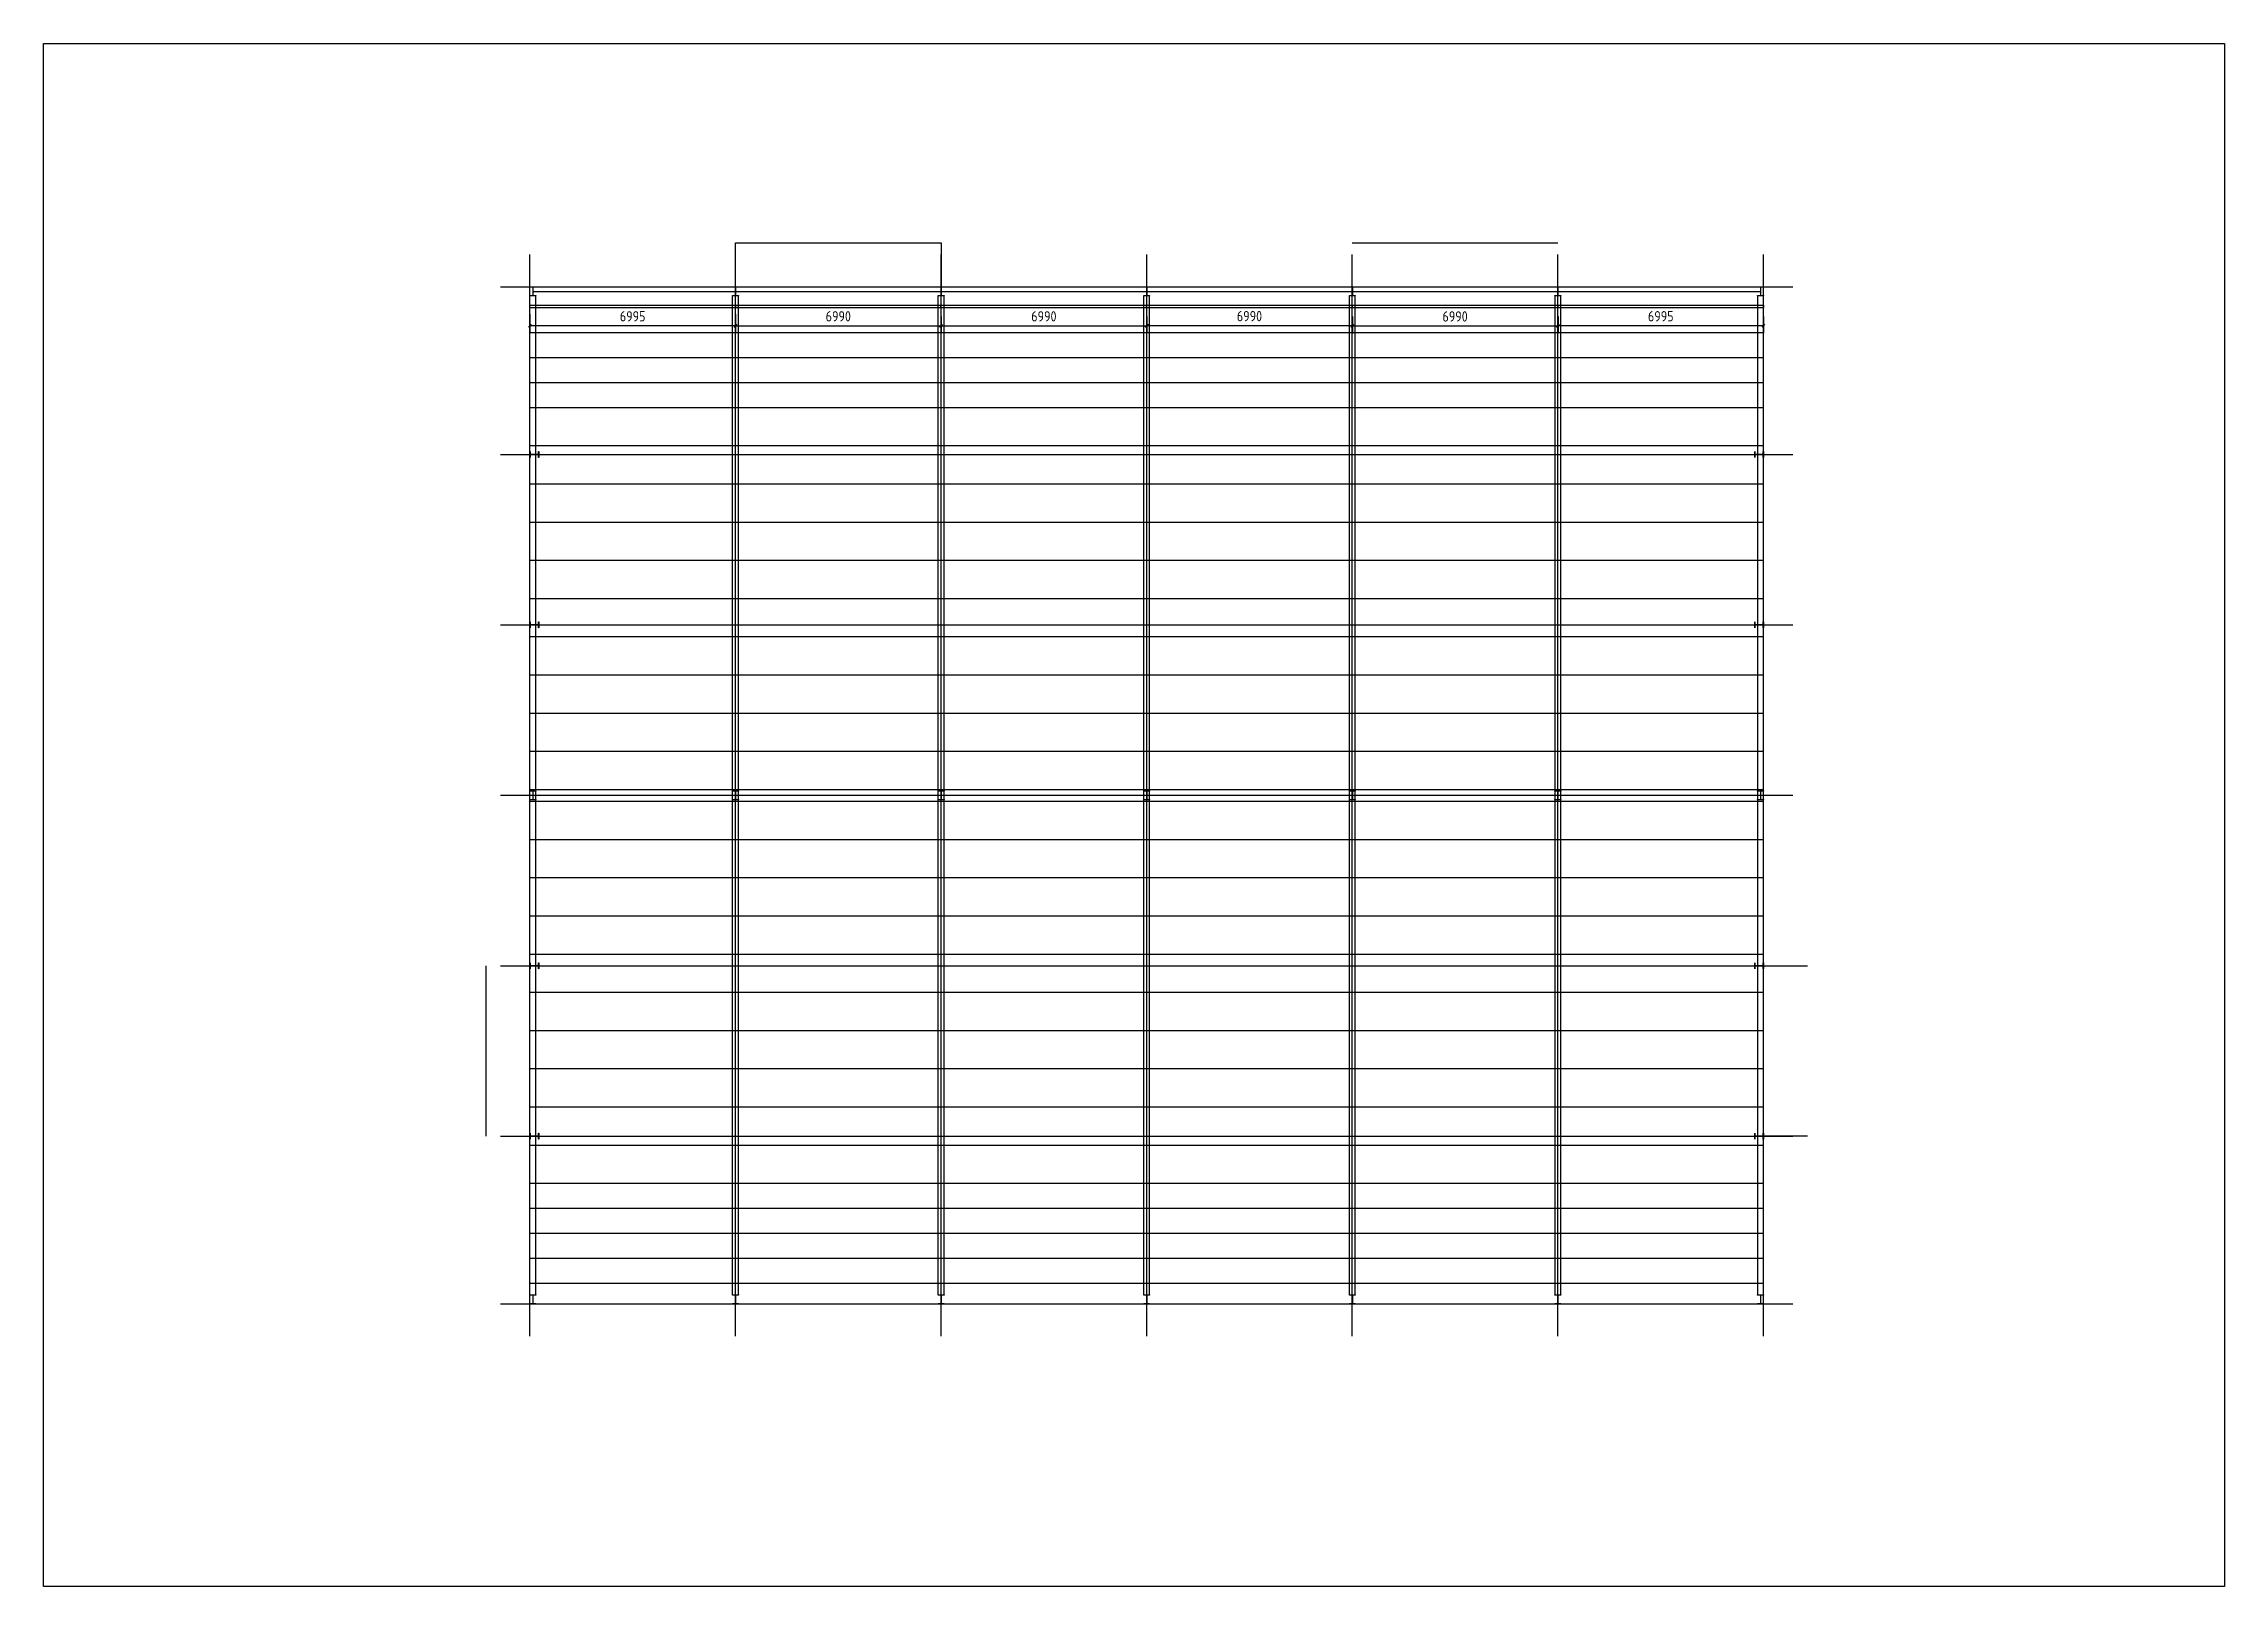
# Model space of a CAD drawing. Extents: x 102162 to 621267, y -39398 to 328893.
# Drawn here: x 220962 to 295212, y 55102 to 107602 of the extents above; entities that cross this region are included whole.
import ezdxf

# ---------------------------------------------------------------- set-up
doc = ezdxf.new("R2010")
doc.units = 0
doc.header["$LTSCALE"] = 1000
doc.header["$MEASUREMENT"] = 0
doc.linetypes.add('DOTE', pattern=[2.42, 2, -0.2, 0.02, -0.2])
doc.layers.add('DOTE', color=1, linetype='Continuous')
doc.styles.get("Standard").update_dxf_attribs({"font": 'gbenor.shx', "bigfont": 'gbcbig.shx'})
doc.dimstyles.get("Standard").update_dxf_attribs({"dimscale": 100, "dimtxt": 3.5, "dimasz": 1, "dimexe": 2.5, "dimexo": 3, "dimgap": 1.5, "dimtad": 1, "dimdec": 0, "dimzin": 0, "dimdsep": 46, "dimtxsty": 'Standard', "dimblk": 'ARCHTICK', "dimcen": 0.09, "dimadec": 0, "dimazin": 0, "dimtfac": 1, "dimtdec": 0, "dimtix": 1, "dimtmove": 2, "dimatfit": 3, "dimfxl": 1, "dimtolj": 1, "dimtzin": 0, "dimarcsym": 0})

msp = doc.modelspace()

# ---------------------------------------------------------------- blocks, each defined once
blk = doc.blocks.new('_ArchTick')
at = {"color": 0, "linetype": 'ByBlock', "const_width": 0.4}
blk.add_lwpolyline([(-0.5, -0.5), (0.5, 0.5)], dxfattribs=at)
blk = doc.blocks.new('*D1397')
at = {"color": 0, "lineweight": -2}
for p, q in [((237519, 98396), (237519, 97748)), ((244514, 98396), (244514, 97748)), ((244514, 97998), (237519, 97998))]:
    blk.add_line(p, q, dxfattribs=at)
at = {"layer": 'Defpoints', "color": 0}
for p in [(237519, 98696), (244514, 98696), (237519, 97998)]:
    blk.add_point(p, dxfattribs=at)
at = {"color": 0, "lineweight": -2, "xscale": 100, "yscale": 100, "zscale": 100, "rotation": 180}
blk.add_blockref('_ArchTick', (237519, 97998), dxfattribs=at)
at = {"color": 0, "lineweight": -2, "xscale": 100, "yscale": 100, "zscale": 100}
blk.add_blockref('_ArchTick', (244514, 97998), dxfattribs=at)
at = {"color": 0, "insert": (241017, 98323), "char_height": 350, "attachment_point": 5}
blk.add_mtext('\\A1;6995', dxfattribs=at)
blk = doc.blocks.new('*D1398')
at = {"color": 0, "lineweight": -2}
for p, q in [((244524, 98321), (244524, 97748)), ((251514, 98321), (251514, 97748)), ((244524, 97998), (251514, 97998))]:
    blk.add_line(p, q, dxfattribs=at)
at = {"layer": 'Defpoints', "color": 0}
for p in [(244524, 98621), (251514, 98621), (251514, 97998)]:
    blk.add_point(p, dxfattribs=at)
at = {"color": 0, "lineweight": -2, "xscale": 100, "yscale": 100, "zscale": 100, "rotation": 180}
blk.add_blockref('_ArchTick', (244524, 97998), dxfattribs=at)
at = {"color": 0, "lineweight": -2, "xscale": 100, "yscale": 100, "zscale": 100}
blk.add_blockref('_ArchTick', (251514, 97998), dxfattribs=at)
at = {"color": 0, "insert": (248019, 98323), "char_height": 350, "attachment_point": 5}
blk.add_mtext('\\A1;6990', dxfattribs=at)
blk = doc.blocks.new('*D1399')
at = {"color": 0, "lineweight": -2}
for p, q in [((251524, 98321), (251524, 97747)), ((258514, 98321), (258514, 97747)), ((251524, 97997), (258514, 97997))]:
    blk.add_line(p, q, dxfattribs=at)
at = {"layer": 'Defpoints', "color": 0}
for p in [(251524, 98621), (258514, 98621), (258514, 97997)]:
    blk.add_point(p, dxfattribs=at)
at = {"color": 0, "lineweight": -2, "xscale": 100, "yscale": 100, "zscale": 100, "rotation": 180}
blk.add_blockref('_ArchTick', (251524, 97997), dxfattribs=at)
at = {"color": 0, "lineweight": -2, "xscale": 100, "yscale": 100, "zscale": 100}
blk.add_blockref('_ArchTick', (258514, 97997), dxfattribs=at)
at = {"color": 0, "insert": (255019, 98322), "char_height": 350, "attachment_point": 5}
blk.add_mtext('\\A1;6990', dxfattribs=at)
blk = doc.blocks.new('*D1400')
at = {"color": 0, "lineweight": -2}
for p, q in [((258524, 98321), (258524, 97753)), ((265514, 98321), (265514, 97753)), ((265514, 98003), (258524, 98003))]:
    blk.add_line(p, q, dxfattribs=at)
at = {"layer": 'Defpoints', "color": 0}
for p in [(258524, 98621), (265514, 98621), (258524, 98003)]:
    blk.add_point(p, dxfattribs=at)
at = {"color": 0, "lineweight": -2, "xscale": 100, "yscale": 100, "zscale": 100, "rotation": 180}
blk.add_blockref('_ArchTick', (258524, 98003), dxfattribs=at)
at = {"color": 0, "lineweight": -2, "xscale": 100, "yscale": 100, "zscale": 100}
blk.add_blockref('_ArchTick', (265514, 98003), dxfattribs=at)
at = {"color": 0, "insert": (262019, 98328), "char_height": 350, "attachment_point": 5}
blk.add_mtext('\\A1;6990', dxfattribs=at)
blk = doc.blocks.new('*D1401')
at = {"color": 0, "lineweight": -2}
for p, q in [((265524, 98321), (265524, 97743)), ((272514, 98321), (272514, 97743)), ((265524, 97993), (272514, 97993))]:
    blk.add_line(p, q, dxfattribs=at)
at = {"layer": 'Defpoints', "color": 0}
for p in [(265524, 98621), (272514, 98621), (272514, 97993)]:
    blk.add_point(p, dxfattribs=at)
at = {"color": 0, "lineweight": -2, "xscale": 100, "yscale": 100, "zscale": 100, "rotation": 180}
blk.add_blockref('_ArchTick', (265524, 97993), dxfattribs=at)
at = {"color": 0, "lineweight": -2, "xscale": 100, "yscale": 100, "zscale": 100}
blk.add_blockref('_ArchTick', (272514, 97993), dxfattribs=at)
at = {"color": 0, "insert": (269019, 98318), "char_height": 350, "attachment_point": 5}
blk.add_mtext('\\A1;6990', dxfattribs=at)
blk = doc.blocks.new('*D1402')
at = {"color": 0, "lineweight": -2}
for p, q in [((272524, 98321), (272524, 97750)), ((279519, 98321), (279519, 97750)), ((279519, 98000), (272524, 98000))]:
    blk.add_line(p, q, dxfattribs=at)
at = {"layer": 'Defpoints', "color": 0}
for p in [(272524, 98621), (279519, 98621), (272524, 98000)]:
    blk.add_point(p, dxfattribs=at)
at = {"color": 0, "lineweight": -2, "xscale": 100, "yscale": 100, "zscale": 100, "rotation": 180.0000000000002}
blk.add_blockref('_ArchTick', (272524, 98000), dxfattribs=at)
at = {"color": 0, "lineweight": -2, "xscale": 100, "yscale": 100, "zscale": 100}
blk.add_blockref('_ArchTick', (279519, 98000), dxfattribs=at)
at = {"color": 0, "insert": (276022, 98325), "char_height": 350, "attachment_point": 5}
blk.add_mtext('\\A1;6995', dxfattribs=at)

# ---------------------------------------------------------------- dimensions: what is measured, and where the dimension line sits
for p1, p2, distance, picture, middle in [((244514.4, 98696.1), (237519.4, 98696.1), 698.1, '*D1397', (241016.9, 98323)), ((244524.4, 98621.1), (251514.4, 98621.1), -623.1, '*D1398', (248019.4, 98323)), ((251524.4, 98621.1), (258514.4, 98621.1), -624.2, '*D1399', (255019.4, 98321.9)), ((265514.4, 98621.1), (258524.4, 98621.1), 618.1, '*D1400', (262019.4, 98328)), ((265524.4, 98621.1), (272514.4, 98621.1), -628.2, '*D1401', (269019.4, 98317.9)), ((279519.4, 98621.1), (272524.4, 98621.1), 621.3, '*D1402', (276021.9, 98324.8))]:
    dim = msp.add_aligned_dim(p1=p1, p2=p2, distance=distance, dimstyle='Standard')
    dim.commit()
    dim.dimension.update_dxf_attribs({"geometry": picture, "text_midpoint": middle})

# ---------------------------------------------------------------- linework, layer by layer
for p, q in [((244519.4, 99321.1), (244519.4, 100821.1)), ((244519.4, 100821.1), (251519.4, 100821.1)), ((251519.4, 100821.1), (251519.4, 99321.1)), ((265519.4, 100821.1), (272519.4, 100821.1)), ((237519.4, 98621.1), (237519.4, 98696.1)), ((237519.4, 98696.1), (244514.4, 98696.1)), ((237519.4, 98621.1), (244514.4, 98621.1)), ((244514.4, 98621.1), (244514.4, 98696.1)), ((244524.4, 98621.1), (244524.4, 98696.1)), ((244524.4, 98696.1), (251514.4, 98696.1)), ((244524.4, 98621.1), (251514.4, 98621.1)), ((251514.4, 98621.1), (251514.4, 98696.1)), ((251524.4, 98621.1), (251524.4, 98696.1)), ((251524.4, 98696.1), (258514.4, 98696.1)), ((251524.4, 98621.1), (258514.4, 98621.1)), ((258514.4, 98621.1), (258514.4, 98696.1)), ((258524.4, 98621.1), (258524.4, 98696.1)), ((258524.4, 98696.1), (265514.4, 98696.1)), ((258524.4, 98621.1), (265514.4, 98621.1)), ((265514.4, 98621.1), (265514.4, 98696.1)), ((265524.4, 98621.1), (265524.4, 98696.1)), ((265524.4, 98696.1), (272514.4, 98696.1)), ((265524.4, 98621.1), (272514.4, 98621.1)), ((272514.4, 98621.1), (272514.4, 98696.1)), ((272524.4, 98621.1), (272524.4, 98696.1)), ((272524.4, 98696.1), (279519.4, 98696.1)), ((272524.4, 98621.1), (279519.4, 98621.1)), ((279519.4, 98696.1), (279519.4, 98621.1)), ((237519.4, 97771.1), (279519.4, 97771.1)), ((237519.4, 96921.1), (279519.4, 96921.1)), ((237519.4, 96071.1), (279519.4, 96071.1)), ((237519.4, 95221.1), (279519.4, 95221.1)), ((237519.4, 93921.1), (279519.4, 93921.1)), ((237519.4, 92621.1), (279519.4, 92621.1)), ((237519.4, 91321.1), (279519.4, 91321.1)), ((237519.4, 90021.1), (279519.4, 90021.1)), ((237519.4, 88721.1), (279519.4, 88721.1)), ((237519.4, 87421.1), (279519.4, 87421.1)), ((237519.4, 86121.1), (279519.4, 86121.1)), ((237519.4, 84821.1), (279519.4, 84821.1)), ((237519.4, 83521.1), (279519.4, 83521.1)), ((237519.4, 82221.1), (279519.4, 82221.1)), ((237519.4, 81821.1), (279519.4, 81821.1)), ((237519.4, 80521.1), (279519.4, 80521.1)), ((237519.4, 79221.1), (279519.4, 79221.1)), ((237519.4, 77921.1), (279519.4, 77921.1)), ((237519.4, 76621.1), (279519.4, 76621.1)), ((236019.4, 76221.1), (236019.4, 70421.1)), ((279519.4, 76221.1), (281019.4, 76221.1)), ((237519.4, 75321.1), (279519.4, 75321.1)), ((237519.4, 74021.1), (279519.4, 74021.1)), ((237519.4, 72721.1), (279519.4, 72721.1)), ((237519.4, 71421.1), (279519.4, 71421.1)), ((237519.4, 70121.1), (279519.4, 70121.1)), ((281019.4, 70421.1), (279519.4, 70421.1)), ((237519.4, 68821.1), (279519.4, 68821.1)), ((237519.4, 67971.1), (279519.4, 67971.1)), ((237519.4, 67121.1), (279519.4, 67121.1)), ((237519.4, 66271.1), (279519.4, 66271.1)), ((237519.4, 65421.1), (279519.4, 65421.1))]:
    msp.add_line(p, q)
at = {"color": 4}
for p, q in [((237519.4, 99311.1), (237519.4, 99321.1)), ((237519.4, 99321.1), (237619.4, 99321.1)), ((237719.4, 99311.1), (237519.4, 99311.1)), ((237519.4, 99021.1), (237519.4, 99031.1)), ((237519.4, 99031.1), (237719.4, 99031.1)), ((237619.4, 99021.1), (237519.4, 99021.1)), ((237519.4, 65021.1), (237519.4, 99021.1)), ((237619.4, 99321.1), (237719.4, 99321.1)), ((237719.4, 99021.1), (237619.4, 99021.1)), ((237719.4, 99321.1), (237719.4, 99311.1)), ((237719.4, 99031.1), (237719.4, 99021.1)), ((237719.4, 65021.1), (237719.4, 99021.1)), ((244419.4, 99311.1), (244419.4, 99321.1)), ((244419.4, 99321.1), (244519.4, 99321.1)), ((244619.4, 99311.1), (244419.4, 99311.1)), ((244419.4, 99021.1), (244419.4, 99031.1)), ((244419.4, 99031.1), (244619.4, 99031.1)), ((244519.4, 99021.1), (244419.4, 99021.1)), ((244419.4, 65021.1), (244419.4, 99021.1)), ((244519.4, 99321.1), (244619.4, 99321.1)), ((244619.4, 99021.1), (244519.4, 99021.1)), ((244619.4, 99321.1), (244619.4, 99311.1)), ((244619.4, 99031.1), (244619.4, 99021.1)), ((244619.4, 65021.1), (244619.4, 99021.1)), ((251419.4, 99311.1), (251419.4, 99321.1)), ((251419.4, 99321.1), (251519.4, 99321.1)), ((251619.4, 99311.1), (251419.4, 99311.1)), ((251419.4, 99021.1), (251419.4, 99031.1)), ((251419.4, 99031.1), (251619.4, 99031.1)), ((251519.4, 99021.1), (251419.4, 99021.1)), ((251419.4, 65021.1), (251419.4, 99021.1)), ((251519.4, 99321.1), (251619.4, 99321.1)), ((251619.4, 99021.1), (251519.4, 99021.1)), ((251619.4, 99321.1), (251619.4, 99311.1)), ((251619.4, 99031.1), (251619.4, 99021.1)), ((251619.4, 65021.1), (251619.4, 99021.1)), ((258419.4, 99311.1), (258419.4, 99321.1)), ((258419.4, 99321.1), (258519.4, 99321.1)), ((258619.4, 99311.1), (258419.4, 99311.1)), ((258419.4, 99021.1), (258419.4, 99031.1)), ((258419.4, 99031.1), (258619.4, 99031.1)), ((258519.4, 99021.1), (258419.4, 99021.1)), ((258419.4, 65021.1), (258419.4, 99021.1)), ((258519.4, 99321.1), (258619.4, 99321.1)), ((258619.4, 99021.1), (258519.4, 99021.1)), ((258619.4, 99321.1), (258619.4, 99311.1)), ((258619.4, 99031.1), (258619.4, 99021.1)), ((258619.4, 65021.1), (258619.4, 99021.1)), ((265419.4, 99311.1), (265419.4, 99321.1)), ((265419.4, 99321.1), (265519.4, 99321.1)), ((265619.4, 99311.1), (265419.4, 99311.1)), ((265419.4, 99021.1), (265419.4, 99031.1)), ((265419.4, 99031.1), (265619.4, 99031.1)), ((265519.4, 99021.1), (265419.4, 99021.1)), ((265419.4, 65021.1), (265419.4, 99021.1)), ((265519.4, 99321.1), (265619.4, 99321.1)), ((265619.4, 99021.1), (265519.4, 99021.1)), ((265619.4, 99321.1), (265619.4, 99311.1)), ((265619.4, 99031.1), (265619.4, 99021.1)), ((265619.4, 65021.1), (265619.4, 99021.1)), ((272419.4, 99311.1), (272419.4, 99321.1)), ((272419.4, 99321.1), (272519.4, 99321.1)), ((272619.4, 99311.1), (272419.4, 99311.1)), ((272419.4, 99021.1), (272419.4, 99031.1)), ((272419.4, 99031.1), (272619.4, 99031.1)), ((272519.4, 99021.1), (272419.4, 99021.1)), ((272419.4, 99021.1), (272419.4, 65021.1)), ((272519.4, 99321.1), (272619.4, 99321.1)), ((272619.4, 99021.1), (272519.4, 99021.1)), ((272619.4, 99321.1), (272619.4, 99311.1)), ((272619.4, 99031.1), (272619.4, 99021.1)), ((272619.4, 65021.1), (272619.4, 99021.1)), ((279319.4, 99311.1), (279319.4, 99321.1)), ((279319.4, 99321.1), (279419.4, 99321.1)), ((279519.4, 99311.1), (279319.4, 99311.1)), ((279319.4, 99021.1), (279319.4, 99031.1)), ((279319.4, 99031.1), (279519.4, 99031.1)), ((279419.4, 99021.1), (279319.4, 99021.1)), ((279319.4, 99021.1), (279319.4, 65021.1)), ((279419.4, 99321.1), (279519.4, 99321.1)), ((279519.4, 99021.1), (279419.4, 99021.1)), ((279519.4, 99321.1), (279519.4, 99311.1)), ((279519.4, 99031.1), (279519.4, 99021.1)), ((279519.4, 65021.1), (279519.4, 99021.1)), ((237519.4, 93621.1), (237519.4, 93721.1)), ((237519.4, 93721.1), (237529.4, 93721.1)), ((237519.4, 93521.1), (237519.4, 93621.1)), ((237529.4, 93721.1), (237529.4, 93521.1)), ((237809.4, 93521.1), (237809.4, 93721.1)), ((237809.4, 93721.1), (237819.4, 93721.1)), ((237819.4, 93721.1), (237819.4, 93621.1)), ((237819.4, 93621.1), (237819.4, 93521.1)), ((279219.4, 93621.1), (279219.4, 93721.1)), ((279219.4, 93721.1), (279229.4, 93721.1)), ((279219.4, 93521.1), (279219.4, 93621.1)), ((279229.4, 93721.1), (279229.4, 93521.1)), ((279509.4, 93521.1), (279509.4, 93721.1)), ((279509.4, 93721.1), (279519.4, 93721.1)), ((279519.4, 93721.1), (279519.4, 93621.1)), ((279519.4, 93621.1), (279519.4, 93521.1)), ((237529.4, 93521.1), (237519.4, 93521.1)), ((237819.4, 93521.1), (237809.4, 93521.1)), ((279229.4, 93521.1), (279219.4, 93521.1)), ((279519.4, 93521.1), (279509.4, 93521.1)), ((237519.4, 87821.1), (237519.4, 87921.1)), ((237519.4, 87921.1), (237529.4, 87921.1)), ((237519.4, 87721.1), (237519.4, 87821.1)), ((237529.4, 87721.1), (237519.4, 87721.1)), ((237529.4, 87921.1), (237529.4, 87721.1)), ((237809.4, 87721.1), (237809.4, 87921.1)), ((237809.4, 87921.1), (237819.4, 87921.1)), ((237819.4, 87721.1), (237809.4, 87721.1)), ((237819.4, 87921.1), (237819.4, 87821.1)), ((237819.4, 87821.1), (237819.4, 87721.1)), ((279219.4, 87821.1), (279219.4, 87921.1)), ((279219.4, 87921.1), (279229.4, 87921.1)), ((279219.4, 87721.1), (279219.4, 87821.1)), ((279229.4, 87721.1), (279219.4, 87721.1)), ((279229.4, 87921.1), (279229.4, 87721.1)), ((279509.4, 87721.1), (279509.4, 87921.1)), ((279509.4, 87921.1), (279519.4, 87921.1)), ((279519.4, 87721.1), (279509.4, 87721.1)), ((279519.4, 87921.1), (279519.4, 87821.1)), ((279519.4, 87821.1), (279519.4, 87721.1)), ((237519.4, 82161.1), (237519.4, 82171.1)), ((237519.4, 82171.1), (237619.4, 82171.1)), ((237719.4, 82161.1), (237519.4, 82161.1)), ((237519.4, 81871.1), (237519.4, 81881.1)), ((237519.4, 81881.1), (237719.4, 81881.1)), ((237619.4, 81871.1), (237519.4, 81871.1)), ((237619.4, 82171.1), (237719.4, 82171.1)), ((237719.4, 81871.1), (237619.4, 81871.1)), ((237719.4, 82171.1), (237719.4, 82161.1)), ((237719.4, 81881.1), (237719.4, 81871.1)), ((244419.4, 82161.1), (244419.4, 82171.1)), ((244419.4, 82171.1), (244519.4, 82171.1)), ((244619.4, 82161.1), (244419.4, 82161.1)), ((244419.4, 81871.1), (244419.4, 81881.1)), ((244419.4, 81881.1), (244619.4, 81881.1)), ((244519.4, 81871.1), (244419.4, 81871.1)), ((244519.4, 82171.1), (244619.4, 82171.1)), ((244619.4, 81871.1), (244519.4, 81871.1)), ((244619.4, 82171.1), (244619.4, 82161.1)), ((244619.4, 81881.1), (244619.4, 81871.1)), ((251419.4, 82161.1), (251419.4, 82171.1)), ((251419.4, 82171.1), (251519.4, 82171.1)), ((251619.4, 82161.1), (251419.4, 82161.1)), ((251419.4, 81871.1), (251419.4, 81881.1)), ((251419.4, 81881.1), (251619.4, 81881.1)), ((251519.4, 81871.1), (251419.4, 81871.1)), ((251519.4, 82171.1), (251619.4, 82171.1)), ((251619.4, 81871.1), (251519.4, 81871.1)), ((251619.4, 82171.1), (251619.4, 82161.1)), ((251619.4, 81881.1), (251619.4, 81871.1)), ((258419.4, 82161.1), (258419.4, 82171.1)), ((258419.4, 82171.1), (258519.4, 82171.1)), ((258619.4, 82161.1), (258419.4, 82161.1)), ((258419.4, 81871.1), (258419.4, 81881.1)), ((258419.4, 81881.1), (258619.4, 81881.1)), ((258519.4, 81871.1), (258419.4, 81871.1)), ((258519.4, 82171.1), (258619.4, 82171.1)), ((258619.4, 81871.1), (258519.4, 81871.1)), ((258619.4, 82171.1), (258619.4, 82161.1)), ((258619.4, 81881.1), (258619.4, 81871.1)), ((265419.4, 82161.1), (265419.4, 82171.1)), ((265419.4, 82171.1), (265519.4, 82171.1)), ((265619.4, 82161.1), (265419.4, 82161.1)), ((265419.4, 81871.1), (265419.4, 81881.1)), ((265419.4, 81881.1), (265619.4, 81881.1)), ((265519.4, 81871.1), (265419.4, 81871.1)), ((265519.4, 82171.1), (265619.4, 82171.1)), ((265619.4, 81871.1), (265519.4, 81871.1)), ((265619.4, 82171.1), (265619.4, 82161.1)), ((265619.4, 81881.1), (265619.4, 81871.1)), ((272419.4, 82161.1), (272419.4, 82171.1)), ((272419.4, 82171.1), (272519.4, 82171.1)), ((272619.4, 82161.1), (272419.4, 82161.1)), ((272419.4, 81871.1), (272419.4, 81881.1)), ((272419.4, 81881.1), (272619.4, 81881.1)), ((272519.4, 81871.1), (272419.4, 81871.1)), ((272519.4, 82171.1), (272619.4, 82171.1)), ((272619.4, 81871.1), (272519.4, 81871.1)), ((272619.4, 82171.1), (272619.4, 82161.1)), ((272619.4, 81881.1), (272619.4, 81871.1)), ((279319.4, 82161.1), (279319.4, 82171.1)), ((279319.4, 82171.1), (279419.4, 82171.1)), ((279519.4, 82161.1), (279319.4, 82161.1)), ((279319.4, 81871.1), (279319.4, 81881.1)), ((279319.4, 81881.1), (279519.4, 81881.1)), ((279419.4, 81871.1), (279319.4, 81871.1)), ((279419.4, 82171.1), (279519.4, 82171.1)), ((279519.4, 81871.1), (279419.4, 81871.1)), ((279519.4, 82171.1), (279519.4, 82161.1)), ((279519.4, 81881.1), (279519.4, 81871.1)), ((237519.4, 76221.1), (237519.4, 76321.1)), ((237519.4, 76321.1), (237529.4, 76321.1)), ((237519.4, 76121.1), (237519.4, 76221.1)), ((237529.4, 76121.1), (237519.4, 76121.1)), ((237529.4, 76321.1), (237529.4, 76121.1)), ((237809.4, 76121.1), (237809.4, 76321.1)), ((237809.4, 76321.1), (237819.4, 76321.1)), ((237819.4, 76121.1), (237809.4, 76121.1)), ((237819.4, 76321.1), (237819.4, 76221.1)), ((237819.4, 76221.1), (237819.4, 76121.1)), ((279219.4, 76221.1), (279219.4, 76321.1)), ((279219.4, 76321.1), (279229.4, 76321.1)), ((279219.4, 76121.1), (279219.4, 76221.1)), ((279229.4, 76121.1), (279219.4, 76121.1)), ((279229.4, 76321.1), (279229.4, 76121.1)), ((279509.4, 76121.1), (279509.4, 76321.1)), ((279509.4, 76321.1), (279519.4, 76321.1)), ((279519.4, 76121.1), (279509.4, 76121.1)), ((279519.4, 76321.1), (279519.4, 76221.1)), ((279519.4, 76221.1), (279519.4, 76121.1)), ((237519.4, 70421.1), (237519.4, 70521.1)), ((237519.4, 70521.1), (237529.4, 70521.1)), ((237519.4, 70321.1), (237519.4, 70421.1)), ((237529.4, 70321.1), (237519.4, 70321.1)), ((237529.4, 70521.1), (237529.4, 70321.1)), ((237809.4, 70321.1), (237809.4, 70521.1)), ((237809.4, 70521.1), (237819.4, 70521.1)), ((237819.4, 70321.1), (237809.4, 70321.1)), ((237819.4, 70521.1), (237819.4, 70421.1)), ((237819.4, 70421.1), (237819.4, 70321.1)), ((279219.4, 70421.1), (279219.4, 70521.1)), ((279219.4, 70521.1), (279229.4, 70521.1)), ((279219.4, 70321.1), (279219.4, 70421.1)), ((279229.4, 70321.1), (279219.4, 70321.1)), ((279229.4, 70521.1), (279229.4, 70321.1)), ((279509.4, 70321.1), (279509.4, 70521.1)), ((279509.4, 70521.1), (279519.4, 70521.1)), ((279519.4, 70321.1), (279509.4, 70321.1)), ((279519.4, 70521.1), (279519.4, 70421.1)), ((279519.4, 70421.1), (279519.4, 70321.1)), ((237519.4, 65011.1), (237519.4, 65021.1)), ((237519.4, 65021.1), (237619.4, 65021.1)), ((237719.4, 65011.1), (237519.4, 65011.1)), ((237519.4, 64721.1), (237519.4, 64731.1)), ((237519.4, 64731.1), (237719.4, 64731.1)), ((237619.4, 64721.1), (237519.4, 64721.1)), ((237619.4, 65021.1), (237719.4, 65021.1)), ((237719.4, 64721.1), (237619.4, 64721.1)), ((237719.4, 65021.1), (237719.4, 65011.1)), ((237719.4, 64731.1), (237719.4, 64721.1)), ((244419.4, 65011.1), (244419.4, 65021.1)), ((244419.4, 65021.1), (244519.4, 65021.1)), ((244619.4, 65011.1), (244419.4, 65011.1)), ((244419.4, 64721.1), (244419.4, 64731.1)), ((244419.4, 64731.1), (244619.4, 64731.1)), ((244519.4, 64721.1), (244419.4, 64721.1)), ((244519.4, 65021.1), (244619.4, 65021.1)), ((244619.4, 64721.1), (244519.4, 64721.1)), ((244619.4, 65021.1), (244619.4, 65011.1)), ((244619.4, 64731.1), (244619.4, 64721.1)), ((251419.4, 65011.1), (251419.4, 65021.1)), ((251419.4, 65021.1), (251519.4, 65021.1)), ((251619.4, 65011.1), (251419.4, 65011.1)), ((251419.4, 64721.1), (251419.4, 64731.1)), ((251419.4, 64731.1), (251619.4, 64731.1)), ((251519.4, 64721.1), (251419.4, 64721.1)), ((251519.4, 65021.1), (251619.4, 65021.1)), ((251619.4, 64721.1), (251519.4, 64721.1)), ((251619.4, 65021.1), (251619.4, 65011.1)), ((251619.4, 64731.1), (251619.4, 64721.1)), ((258419.4, 65011.1), (258419.4, 65021.1)), ((258419.4, 65021.1), (258519.4, 65021.1)), ((258619.4, 65011.1), (258419.4, 65011.1)), ((258419.4, 64721.1), (258419.4, 64731.1)), ((258419.4, 64731.1), (258619.4, 64731.1)), ((258519.4, 64721.1), (258419.4, 64721.1)), ((258519.4, 65021.1), (258619.4, 65021.1)), ((258619.4, 64721.1), (258519.4, 64721.1)), ((258619.4, 65021.1), (258619.4, 65011.1)), ((258619.4, 64731.1), (258619.4, 64721.1)), ((265419.4, 65011.1), (265419.4, 65021.1)), ((265419.4, 65021.1), (265519.4, 65021.1)), ((265619.4, 65011.1), (265419.4, 65011.1)), ((265419.4, 64721.1), (265419.4, 64731.1)), ((265419.4, 64731.1), (265619.4, 64731.1)), ((265519.4, 64721.1), (265419.4, 64721.1)), ((265519.4, 65021.1), (265619.4, 65021.1)), ((265619.4, 64721.1), (265519.4, 64721.1)), ((265619.4, 65021.1), (265619.4, 65011.1)), ((265619.4, 64731.1), (265619.4, 64721.1)), ((272419.4, 65011.1), (272419.4, 65021.1)), ((272419.4, 65021.1), (272519.4, 65021.1)), ((272619.4, 65011.1), (272419.4, 65011.1)), ((272419.4, 64721.1), (272419.4, 64731.1)), ((272419.4, 64731.1), (272619.4, 64731.1)), ((272519.4, 64721.1), (272419.4, 64721.1)), ((272519.4, 65021.1), (272619.4, 65021.1)), ((272619.4, 64721.1), (272519.4, 64721.1)), ((272619.4, 65021.1), (272619.4, 65011.1)), ((272619.4, 64731.1), (272619.4, 64721.1)), ((279319.4, 65011.1), (279319.4, 65021.1)), ((279319.4, 65021.1), (279419.4, 65021.1)), ((279519.4, 65011.1), (279319.4, 65011.1)), ((279319.4, 64721.1), (279319.4, 64731.1)), ((279319.4, 64731.1), (279519.4, 64731.1)), ((279419.4, 64721.1), (279319.4, 64721.1)), ((279419.4, 65021.1), (279519.4, 65021.1)), ((279519.4, 64721.1), (279419.4, 64721.1)), ((279519.4, 65021.1), (279519.4, 65011.1)), ((279519.4, 64731.1), (279519.4, 64721.1))]:
    msp.add_line(p, q, dxfattribs=at)
at = {"color": 4, "linetype": 'DOTE'}
for p, q in [((237616.4, 99311.1), (237616.4, 99031.1)), ((237622.4, 99311.1), (237622.4, 99031.1)), ((244516.4, 99311.1), (244516.4, 99031.1)), ((244522.4, 99311.1), (244522.4, 99031.1)), ((251516.4, 99311.1), (251516.4, 99031.1)), ((251522.4, 99311.1), (251522.4, 99031.1)), ((258516.4, 99311.1), (258516.4, 99031.1)), ((258522.4, 99311.1), (258522.4, 99031.1)), ((265516.4, 99311.1), (265516.4, 99031.1)), ((265522.4, 99311.1), (265522.4, 99031.1)), ((272516.4, 99311.1), (272516.4, 99031.1)), ((272522.4, 99311.1), (272522.4, 99031.1)), ((279416.4, 99311.1), (279416.4, 99031.1)), ((279422.4, 99311.1), (279422.4, 99031.1)), ((237809.4, 93624.1), (237529.4, 93624.1)), ((237809.4, 93618.1), (237529.4, 93618.1)), ((279509.4, 93624.1), (279229.4, 93624.1)), ((279509.4, 93618.1), (279229.4, 93618.1)), ((237809.4, 87824.1), (237529.4, 87824.1)), ((237809.4, 87818.1), (237529.4, 87818.1)), ((279509.4, 87824.1), (279229.4, 87824.1)), ((279509.4, 87818.1), (279229.4, 87818.1)), ((237616.4, 82161.1), (237616.4, 81881.1)), ((237622.4, 82161.1), (237622.4, 81881.1)), ((244516.4, 82161.1), (244516.4, 81881.1)), ((244522.4, 82161.1), (244522.4, 81881.1)), ((251516.4, 82161.1), (251516.4, 81881.1)), ((251522.4, 82161.1), (251522.4, 81881.1)), ((258516.4, 82161.1), (258516.4, 81881.1)), ((258522.4, 82161.1), (258522.4, 81881.1)), ((265516.4, 82161.1), (265516.4, 81881.1)), ((265522.4, 82161.1), (265522.4, 81881.1)), ((272516.4, 82161.1), (272516.4, 81881.1)), ((272522.4, 82161.1), (272522.4, 81881.1)), ((279416.4, 82161.1), (279416.4, 81881.1)), ((279422.4, 82161.1), (279422.4, 81881.1)), ((237809.4, 76224.1), (237529.4, 76224.1)), ((237809.4, 76218.1), (237529.4, 76218.1)), ((279509.4, 76224.1), (279229.4, 76224.1)), ((279509.4, 76218.1), (279229.4, 76218.1)), ((237809.4, 70424.1), (237529.4, 70424.1)), ((237809.4, 70418.1), (237529.4, 70418.1)), ((279509.4, 70424.1), (279229.4, 70424.1)), ((279509.4, 70418.1), (279229.4, 70418.1)), ((237616.4, 65011.1), (237616.4, 64731.1)), ((237622.4, 65011.1), (237622.4, 64731.1)), ((244516.4, 65011.1), (244516.4, 64731.1)), ((244522.4, 65011.1), (244522.4, 64731.1)), ((251516.4, 65011.1), (251516.4, 64731.1)), ((251522.4, 65011.1), (251522.4, 64731.1)), ((258516.4, 65011.1), (258516.4, 64731.1)), ((258522.4, 65011.1), (258522.4, 64731.1)), ((265516.4, 65011.1), (265516.4, 64731.1)), ((265522.4, 65011.1), (265522.4, 64731.1)), ((272516.4, 65011.1), (272516.4, 64731.1)), ((272522.4, 65011.1), (272522.4, 64731.1)), ((279416.4, 65011.1), (279416.4, 64731.1)), ((279422.4, 65011.1), (279422.4, 64731.1))]:
    msp.add_line(p, q, dxfattribs=at)
at = {"color": 2}
for p, q in [((237622.4, 99171.1), (279416.4, 99171.1)), ((237819.4, 93621.1), (244519.4, 93621.1)), ((272719.4, 93621.1), (279419.4, 93621.1)), ((237719.4, 87821.1), (244519.4, 87821.1)), ((272619.4, 87821.1), (279419.4, 87821.1)), ((237622.4, 82021.1), (279416.4, 82021.1)), ((237719.4, 76221.1), (244519.4, 76221.1)), ((272619.4, 76221.1), (279419.4, 76221.1)), ((237719.4, 70421.1), (244519.4, 70421.1)), ((272619.4, 70421.1), (279419.4, 70421.1))]:
    msp.add_line(p, q, dxfattribs=at)
at = {"color": 1, "linetype": 'DOTE'}
for p, q in [((244519.4, 99321.1), (244519.4, 99021.1)), ((251519.4, 99321.1), (251519.4, 99021.1)), ((258519.4, 99321.1), (258519.4, 99021.1)), ((265519.4, 99321.1), (265519.4, 99021.1)), ((272519.4, 99321.1), (272519.4, 99021.1)), ((237619.4, 82171.1), (237619.4, 81871.1)), ((244519.4, 82171.1), (244519.4, 81871.1)), ((251519.4, 82171.1), (251519.4, 81871.1)), ((258519.4, 82171.1), (258519.4, 81871.1)), ((265519.4, 82171.1), (265519.4, 81871.1)), ((272519.4, 82171.1), (272519.4, 81871.1)), ((279419.4, 82171.1), (279419.4, 81871.1)), ((237619.4, 65021.1), (237619.4, 64721.1)), ((244519.4, 65021.1), (244519.4, 64721.1)), ((251519.4, 65021.1), (251519.4, 64721.1)), ((258519.4, 65021.1), (258519.4, 64721.1)), ((265519.4, 65021.1), (265519.4, 64721.1)), ((272519.4, 65021.1), (272519.4, 64721.1)), ((279419.4, 65021.1), (279419.4, 64721.1))]:
    msp.add_line(p, q, dxfattribs=at)
msp.add_lwpolyline([(220961.7, 107601.7), (295211.7, 107601.7), (295211.7, 55101.7), (220961.7, 55101.7)], close=True)
at = {"layer": 'DOTE'}
for p, q in [((237519.4, 63621.1), (237519.4, 100421.1)), ((244519.4, 63621.1), (244519.4, 100421.1)), ((251519.4, 63621.1), (251519.4, 100421.1)), ((258519.4, 63621.1), (258519.4, 100421.1)), ((265519.4, 63621.1), (265519.4, 100421.1)), ((272519.4, 63621.1), (272519.4, 100421.1)), ((279519.4, 63621.1), (279519.4, 100421.1)), ((236519.4, 99321.1), (280519.4, 99321.1)), ((236519.4, 93621.1), (280519.4, 93621.1)), ((236519.4, 87821.1), (280519.4, 87821.1)), ((236519.4, 82021.1), (280519.4, 82021.1)), ((236519.4, 76221.1), (280519.4, 76221.1)), ((236519.4, 70421.1), (280519.4, 70421.1)), ((236519.4, 64721.1), (280519.4, 64721.1))]:
    msp.add_line(p, q, dxfattribs=at)

msp.set_redraw_order([(e.dxf.handle, doc.entitydb.next_handle()) for e in msp.query("TEXT MTEXT ATTDEF DIMENSION ARC_DIMENSION")])  # texts and dimensions are drawn at this point

doc.saveas('drawing.dxf')
